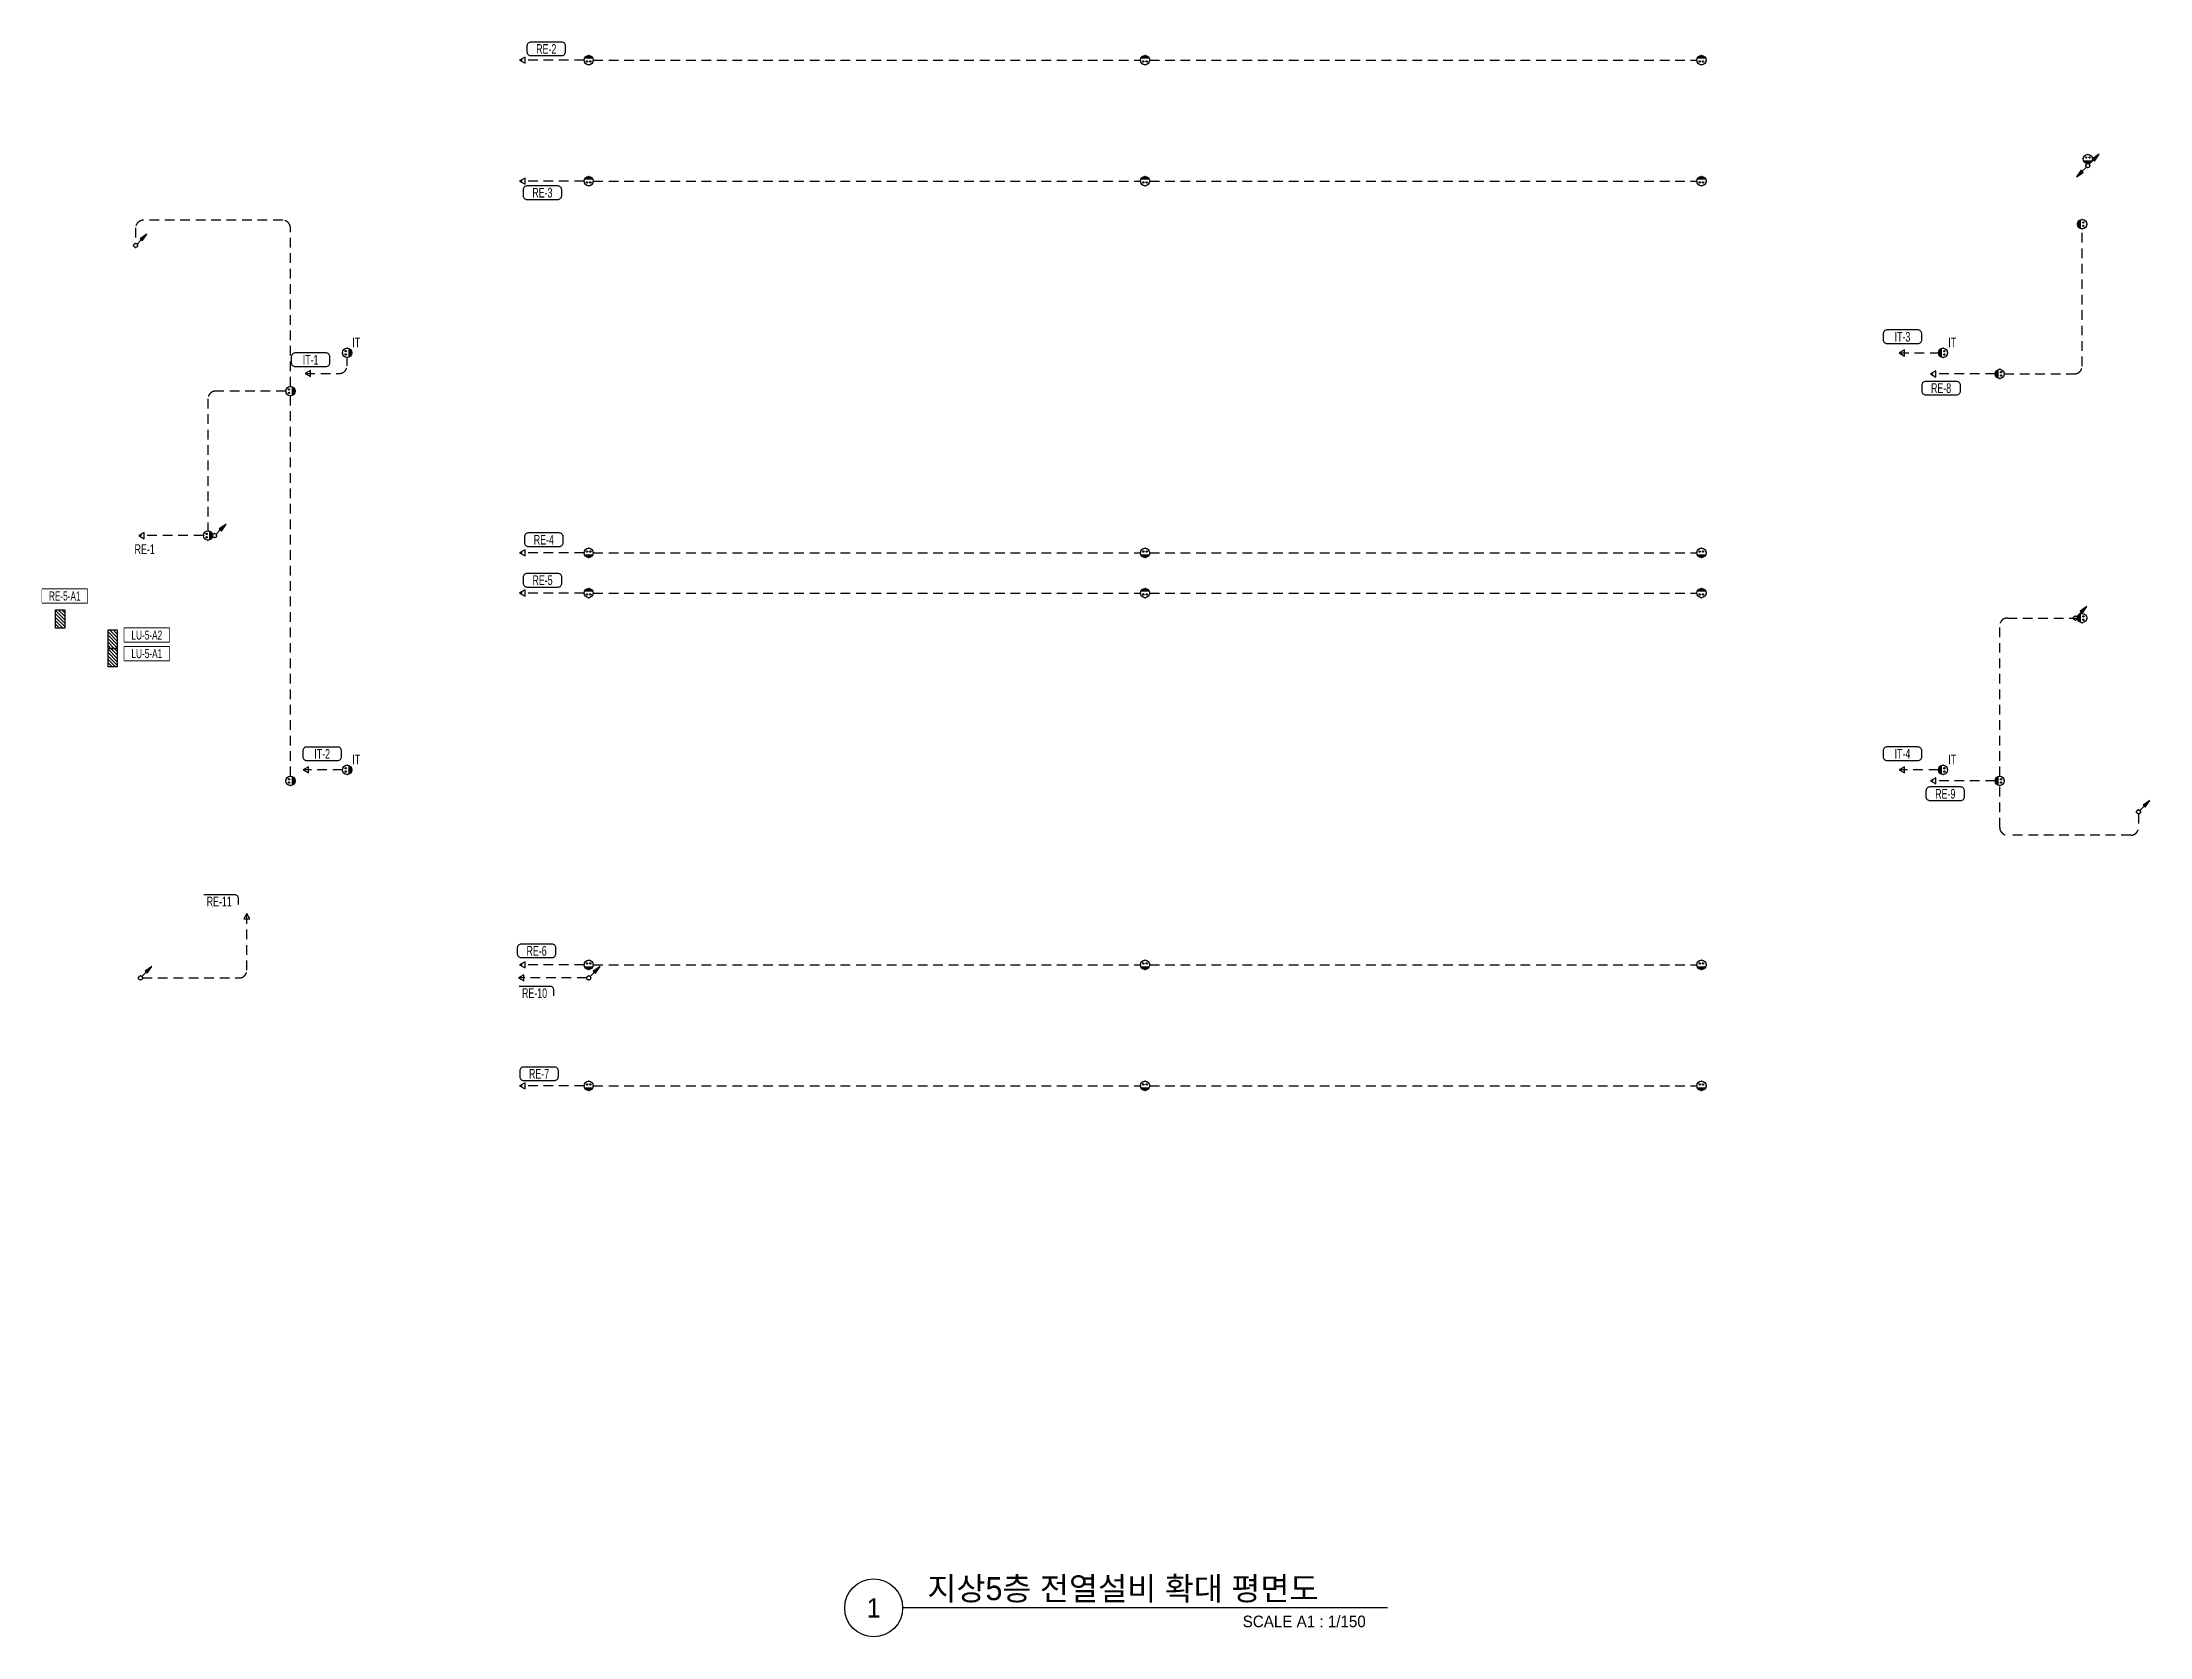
# Model space of a CAD drawing. Header units: millimetres. Extents: x 35956 to 501590, y -530175 to 881740.
# Drawn here: x 266632 to 348460, y 539025 to 600968 of the extents above; entities that cross this region are included whole.
import ezdxf
from ezdxf.enums import TextEntityAlignment as Align

# ---------------------------------------------------------------- set-up
doc = ezdxf.new("R2010")
doc.units = ezdxf.units.MM
doc.header["$LTSCALE"] = 150
doc.set_wipeout_variables(frame=1)
doc.linetypes.add('D2', pattern=[6.5, 2.5, -1.5, 2.5])
for name, color, linetype in [('------01 Distribution Panel', 3, 'Continuous'), ('------01 Distribution Panel_UPS_Emgency', 232, 'Continuous'), ('------06 Receptacle', 6, 'Continuous'), ('-----20 General Symbol', 3, 'Continuous'), ('-----22 Embeded in Floor', 4, 'D2'), ('-----41 Drawing Title', 2, 'Continuous')]:
    doc.layers.add(name, color=color, linetype=linetype)
doc.styles.add('ELEC', font='Dotum.ttf')

msp = doc.modelspace()

# ---------------------------------------------------------------- texts
at = {"layer": '------06 Receptacle', "style": 'ELEC', "width": 0.7}
for p in [(278825, 589305, 0), (278825, 589305, 0), (340785, 589301, 0), (340785, 589301, 0), (278825, 573102, 0), (340785, 573102, 0)]:
    msp.add_text('IT', height=375, dxfattribs=at).set_placement(p, align=Align.MIDDLE)
at = {"layer": '-----41 Drawing Title', "color": 2, "style": 'ELEC'}
msp.add_text('지상5층 전열설비 확대 평면도', height=900, dxfattribs=at).set_placement((300998, 540450))
at = {"layer": '-----41 Drawing Title', "color": 7, "style": 'ELEC'}
msp.add_text('1', height=750, dxfattribs=at).set_placement((298914, 540150), align=Align.MIDDLE)
at = {"layer": '-----41 Drawing Title', "style": 'ELEC'}
msp.add_text('SCALE A1 : 1/150', height=450, dxfattribs=at).set_placement((318019, 539400), align=Align.RIGHT)

# ---------------------------------------------------------------- blocks, each defined once
blk = doc.blocks.new('O01')
blk.add_hatch(color=256).paths.add_polyline_path([(-149, -218), (-218, -149), (-368, -368)])
blk.add_line((-46, -46), (-184, -184))
blk.add_lwpolyline([(-368, -368), (-149, -218), (-218, -149), (-368, -368)])
blk.add_circle((0, 0), 65)
for p in [(-65, 0), (-65, 0), (0, 65), (0, 65), (65, 0), (65, 0), (0, -65), (0, -65)]:
    blk.add_point(p)
blk = doc.blocks.new('O07')
blk.add_lwpolyline([(-173, -100), (0, 0), (-173, 100)], close=True)
blk = doc.blocks.new('B02')
h = blk.add_hatch(color=256)
h.paths.add_polyline_path([(-136, 86, 0.632456), (136, 86)])
h.paths.add_polyline_path([(-75, 193, 1), (-32, 193, 1)])
h.paths.add_polyline_path([(32, 193, 1), (75, 193, 1)])
blk.add_line((-136, 86), (136, 86))
at = {"linetype": 'Continuous'}
blk.add_circle((0, 150), 150, dxfattribs=at)
for centre in [(-54, 193), (54, 193)]:
    blk.add_circle(centre, 21.4)
for p in [(-150, 150), (0, 300), (0, 0), (150, 150)]:
    blk.add_point(p)
blk = doc.blocks.new('A02')
h = blk.add_hatch()
h.set_pattern_fill('ANSI31', color=256, scale=25, style=0)
h.set_pattern_definition([(45, (-2000, -19200), (-56.1266, 56.1266), [])])
h.paths.add_polyline_path([(-300, 300), (-300, 0), (300, 0), (300, 300)])
blk.add_lwpolyline([(300, 0), (-300, 0), (-300, 300), (300, 300)], close=True)

# ---------------------------------------------------------------- linework, layer by layer
at = {"layer": '------01 Distribution Panel', "color": 1, "elevation": 0}
for points in [[(266632, 579192), (268386, 579192), (268386, 579717), (266632, 579717)], [(269818, 576955), (271573, 576955), (271573, 577480), (269818, 577480)]]:
    msp.add_lwpolyline(points, close=True, dxfattribs=at)
at = {"layer": '-----22 Embeded in Floor'}
for p, q in [((278470, 588400), (278470, 588723)), ((278470, 588723), (278470, 588723)), ((338726, 588897), (340250, 588897)), ((340250, 588897), (340250, 588897))]:
    msp.add_line(p, q, dxfattribs=at)
at = {"layer": '-----22 Embeded in Floor', "elevation": 0}
for points in [[(287670, 600270), (285170, 600270)], [(288030, 600270), (309270, 600270)], [(309630, 600270), (330870, 600270)], [(287670, 595570), (285170, 595570)], [(288030, 595570), (309270, 595570)], [(309630, 595570), (330870, 595570)], [(342450, 588080), (339950, 588080)], [(276270, 572454), (276270, 587232)], [(272890, 581800), (270390, 581800)], [(287670, 581130), (285170, 581130)], [(288030, 581130), (309270, 581130)], [(309630, 581130), (330870, 581130)], [(287670, 579570), (285170, 579570)], [(288030, 579570), (309270, 579570)], [(309630, 579570), (330870, 579570)], [(345650, 578600), (345650, 578600)], [(278290, 572700), (276766, 572700)], [(340249, 572701), (338725, 572701)], [(342450, 572274), (339950, 572274)], [(287772, 564620), (285119, 564621)], [(287670, 565130), (285170, 565130)], [(288030, 565130), (309270, 565130)], [(309630, 565130), (330870, 565130)], [(287670, 560430), (285170, 560430)], [(288030, 560430), (309270, 560430)], [(309630, 560430), (330870, 560430)]]:
    msp.add_lwpolyline(points, dxfattribs=at)
for points in [[(342810, 588080), (345529, 588080, 0.414214), (345829, 588380), (345829, 593719)], [(276090, 587412), (273369, 587412, 0.414214), (273069, 587112), (273070, 581980)], [(342630, 572454), (342630, 578300, -0.414214), (342930, 578600), (342930, 578600), (345650, 578600)], [(348019, 570994), (348019, 570464, -0.414214), (347719, 570164), (342930, 570164, -0.414214), (342630, 570464), (342630, 572094)], [(270528, 564620), (274280, 564620, 0.414214), (274580, 564920), (274580, 567120)]]:
    msp.add_lwpolyline(points, format="xyb", dxfattribs=at)
at = {"layer": '-----22 Embeded in Floor'}
msp.add_arc((278170, 588400), 300, 270, 0, dxfattribs=at)
at = {"layer": '-----41 Drawing Title', "color": 7}
msp.add_line((318861, 540150), (300039, 540150), dxfattribs=at)
msp.add_circle((298914, 540150), 1125, dxfattribs=at)

# ---------------------------------------------------------------- block references
at = {"layer": '------01 Distribution Panel', "xscale": 1.2, "yscale": 1.2, "zscale": 1.2, "rotation": 270}
msp.add_blockref('A02', (267150, 578560), dxfattribs=at)
at = {"layer": '------01 Distribution Panel_UPS_Emgency', "xscale": 1.2, "yscale": 1.2, "zscale": 1.2, "rotation": 270}
msp.add_blockref('A02', (269190, 577060), dxfattribs=at)
at = {"layer": '------06 Receptacle', "xscale": 1.2, "yscale": 1.2, "zscale": 1.2}
for p, rotation in [((287850, 600450), 179.9999990554299), ((309450, 600450), 179.9999990554299), ((331050, 600450), 179.9999990554299), ((346050, 596250), 359.646272586137), ((287850, 595750), 179.9999990554299), ((309450, 595750), 179.9999990554299), ((331050, 595750), 179.9999990554299), ((345650, 593900), 269.646272586137), ((278650, 588903), 89.99999905542973), ((278650, 588903), 89.99999905542973), ((340250, 588899), 269.9999990554298), ((340250, 588899), 269.9999990554298), ((276450, 587412), 89.99999905542991), ((342450, 588080), 270.0000009445701), ((273250, 581800), 89.64627258613703), ((287850, 580950), 359.9999990554299), ((309450, 580950), 359.9999990554299), ((331050, 580950), 359.9999990554299), ((287850, 579750), 179.9999990554299), ((309450, 579750), 179.9999990554299), ((331050, 579750), 179.9999990554299), ((345650, 578600), 269.646272586137), ((278650, 572700), 89.99999905542973), ((340250, 572700), 269.9999990554298), ((276450, 572274), 89.99999905542991), ((342450, 572274), 270.0000009445701), ((287850, 564950), 359.9999990554299), ((309450, 564950), 359.9999990554299), ((331050, 564950), 359.9999990554299), ((287850, 560250), 359.9999990554299), ((309450, 560250), 359.9999990554299), ((331050, 560250), 359.9999990554299)]:
    msp.add_blockref('B02', p, dxfattribs=dict(at, rotation=rotation))
at = {"layer": '-----20 General Symbol', "xscale": 1.2, "yscale": 1.2, "zscale": 1.2, "rotation": 180}
for p in [(346050, 596172), (270259, 593072), (273328, 581800), (345572, 578600), (348019, 571072), (270450, 564620), (287850, 564620)]:
    msp.add_blockref('O01', p, dxfattribs=at)
at = {"layer": '-----20 General Symbol', "xscale": 1.2, "yscale": 1.2, "zscale": 1.2}
msp.add_blockref('O01', (346050, 596172), dxfattribs=at)
at = {"layer": '-----22 Embeded in Floor', "xscale": 1.2, "yscale": 1.2, "zscale": 1.2}
for p, rotation in [((285170, 600270), 180), ((285170, 595570), 180), ((338726, 588897), 180), ((339950, 588080), 180), ((270390, 581800), 180), ((285170, 581130), 180), ((285170, 579570), 180), ((276766, 572700), 180), ((338725, 572701), 180), ((339950, 572274), 180), ((274580, 567120), 89.99999999999997), ((285119, 564621), 180), ((285170, 565130), 180), ((285170, 560430), 180)]:
    msp.add_blockref('O07', p, dxfattribs=dict(at, rotation=rotation))

msp.set_redraw_order([(e.dxf.handle, doc.entitydb.next_handle()) for e in msp.query("TEXT MTEXT ATTDEF DIMENSION ARC_DIMENSION")])  # texts and dimensions are drawn at this point

# ---------------------------------------------------------------- next in the draw order: wipeouts: each hides what was drawn before it
at = {"color": 1}
msp.add_wipeout([(266632, 579192), (268386, 579192), (268386, 579717), (266632, 579717)], dxfattribs=at).dxf.layer = '------01 Distribution Panel'
at = {"color": 1, "linetype": 'Continuous'}
for points in [[(285454, 600593), (285455, 600570), (285461, 600547), (285470, 600525), (285482, 600505), (285498, 600487), (285515, 600472), (285536, 600460), (285557, 600451), (285580, 600445), (285604, 600443), (286804, 600443), (286827, 600445), (286850, 600451), (286872, 600460), (286892, 600472), (286910, 600487), (286925, 600505), (286937, 600525), (286946, 600547), (286952, 600570), (286954, 600593), (286954, 600818), (286952, 600842), (286946, 600865), (286937, 600887), (286925, 600907), (286910, 600925), (286892, 600940), (286872, 600952), (286850, 600961), (286827, 600967), (286804, 600968), (285604, 600968), (285580, 600967), (285557, 600961), (285536, 600952), (285515, 600940), (285498, 600925), (285482, 600907), (285470, 600887), (285461, 600865), (285455, 600842), (285454, 600818)], [(285302, 595008), (285304, 594985), (285310, 594962), (285319, 594940), (285331, 594920), (285346, 594902), (285364, 594887), (285384, 594875), (285406, 594866), (285429, 594860), (285452, 594858), (286652, 594858), (286676, 594860), (286699, 594866), (286720, 594875), (286740, 594887), (286758, 594902), (286774, 594920), (286786, 594940), (286795, 594962), (286800, 594985), (286802, 595008), (286802, 595233), (286800, 595257), (286795, 595280), (286786, 595301), (286774, 595322), (286758, 595339), (286740, 595355), (286720, 595367), (286699, 595376), (286676, 595382), (286652, 595383), (285452, 595383), (285429, 595382), (285406, 595376), (285384, 595367), (285364, 595355), (285346, 595339), (285331, 595322), (285319, 595301), (285310, 595280), (285304, 595257), (285302, 595233)], [(339606, 587416), (339608, 587393), (339613, 587370), (339622, 587348), (339635, 587328), (339650, 587310), (339668, 587295), (339688, 587283), (339710, 587274), (339732, 587268), (339756, 587266), (340956, 587266), (340979, 587268), (341002, 587274), (341024, 587283), (341044, 587295), (341062, 587310), (341077, 587328), (341090, 587348), (341099, 587370), (341104, 587393), (341106, 587416), (341106, 587641), (341104, 587665), (341099, 587688), (341090, 587709), (341077, 587729), (341062, 587747), (341044, 587763), (341024, 587775), (341002, 587784), (340979, 587789), (340956, 587791), (339756, 587791), (339732, 587789), (339710, 587784), (339688, 587775), (339668, 587763), (339650, 587747), (339635, 587729), (339622, 587709), (339613, 587688), (339608, 587665), (339606, 587641)], [(285359, 581529), (285361, 581505), (285366, 581482), (285375, 581461), (285388, 581440), (285403, 581423), (285421, 581407), (285441, 581395), (285463, 581386), (285486, 581380), (285509, 581379), (286709, 581379), (286732, 581380), (286755, 581386), (286777, 581395), (286797, 581407), (286815, 581423), (286830, 581440), (286843, 581461), (286852, 581482), (286857, 581505), (286859, 581529), (286859, 581754), (286857, 581777), (286852, 581800), (286843, 581822), (286830, 581842), (286815, 581860), (286797, 581875), (286777, 581887), (286755, 581896), (286732, 581902), (286709, 581904), (285509, 581904), (285486, 581902), (285463, 581896), (285441, 581887), (285421, 581875), (285403, 581860), (285388, 581842), (285375, 581822), (285366, 581800), (285361, 581777), (285359, 581754)], [(269862, 581160), (269864, 581137), (269870, 581114), (269879, 581092), (269891, 581072), (269906, 581054), (269924, 581039), (269944, 581027), (269966, 581018), (269989, 581012), (270012, 581010), (271212, 581010), (271236, 581012), (271259, 581018), (271281, 581027), (271301, 581039), (271319, 581054), (271334, 581072), (271346, 581092), (271355, 581114), (271361, 581137), (271362, 581160), (271362, 581385), (271361, 581409), (271355, 581432), (271346, 581453), (271334, 581473), (271319, 581491), (271301, 581507), (271281, 581519), (271259, 581528), (271236, 581533), (271212, 581535), (270012, 581535), (269989, 581533), (269966, 581528), (269944, 581519), (269924, 581507), (269906, 581491), (269891, 581473), (269879, 581453), (269870, 581432), (269864, 581409), (269862, 581385)], [(285309, 579954), (285311, 579930), (285317, 579907), (285326, 579886), (285338, 579865), (285353, 579848), (285371, 579832), (285391, 579820), (285413, 579811), (285436, 579805), (285459, 579804), (286659, 579804), (286683, 579805), (286706, 579811), (286728, 579820), (286748, 579832), (286766, 579848), (286781, 579865), (286793, 579886), (286802, 579907), (286808, 579930), (286809, 579954), (286809, 580179), (286808, 580202), (286802, 580225), (286793, 580247), (286781, 580267), (286766, 580285), (286748, 580300), (286728, 580312), (286706, 580321), (286683, 580327), (286659, 580329), (285459, 580329), (285436, 580327), (285413, 580321), (285391, 580312), (285371, 580300), (285353, 580285), (285338, 580267), (285326, 580247), (285317, 580225), (285311, 580202), (285309, 580179)], [(339769, 571661), (339770, 571637), (339776, 571614), (339785, 571593), (339797, 571573), (339813, 571555), (339830, 571539), (339851, 571527), (339872, 571518), (339895, 571513), (339919, 571511), (341119, 571511), (341142, 571513), (341165, 571518), (341187, 571527), (341207, 571539), (341225, 571555), (341240, 571573), (341252, 571593), (341261, 571614), (341267, 571637), (341269, 571661), (341269, 571886), (341267, 571909), (341261, 571932), (341252, 571954), (341240, 571974), (341225, 571992), (341207, 572007), (341187, 572019), (341165, 572028), (341142, 572034), (341119, 572036), (339919, 572036), (339895, 572034), (339872, 572028), (339851, 572019), (339830, 572007), (339813, 571992), (339797, 571974), (339785, 571954), (339776, 571932), (339770, 571909), (339769, 571886)], [(272756, 567474), (272758, 567451), (272763, 567428), (272772, 567406), (272784, 567386), (272800, 567368), (272818, 567353), (272838, 567341), (272859, 567332), (272882, 567326), (272906, 567324), (274106, 567324), (274129, 567326), (274152, 567332), (274174, 567341), (274194, 567353), (274212, 567368), (274227, 567386), (274239, 567406), (274248, 567428), (274254, 567451), (274256, 567474), (274256, 567699), (274254, 567723), (274248, 567746), (274239, 567768), (274227, 567788), (274212, 567806), (274194, 567821), (274174, 567833), (274152, 567842), (274129, 567848), (274106, 567849), (272906, 567849), (272882, 567848), (272859, 567842), (272838, 567833), (272818, 567821), (272800, 567806), (272784, 567788), (272772, 567768), (272763, 567746), (272758, 567723), (272756, 567699)], [(285078, 565558), (285079, 565535), (285085, 565512), (285094, 565490), (285106, 565470), (285121, 565452), (285139, 565437), (285159, 565425), (285181, 565416), (285204, 565410), (285228, 565408), (286428, 565408), (286451, 565410), (286474, 565416), (286496, 565425), (286516, 565437), (286534, 565452), (286549, 565470), (286561, 565490), (286570, 565512), (286576, 565535), (286578, 565558), (286578, 565783), (286576, 565807), (286570, 565830), (286561, 565851), (286549, 565872), (286534, 565889), (286516, 565905), (286496, 565917), (286474, 565926), (286451, 565932), (286428, 565933), (285228, 565933), (285204, 565932), (285181, 565926), (285159, 565917), (285139, 565905), (285121, 565889), (285106, 565872), (285094, 565851), (285085, 565830), (285079, 565807), (285078, 565783)], [(284998, 563918), (285000, 563894), (285006, 563871), (285015, 563849), (285027, 563829), (285042, 563811), (285060, 563796), (285080, 563784), (285102, 563775), (285125, 563769), (285148, 563768), (286348, 563768), (286372, 563769), (286395, 563775), (286416, 563784), (286437, 563796), (286454, 563811), (286470, 563829), (286482, 563849), (286491, 563871), (286497, 563894), (286498, 563918), (286498, 564143), (286497, 564166), (286491, 564189), (286482, 564211), (286470, 564231), (286454, 564249), (286437, 564264), (286416, 564276), (286395, 564285), (286372, 564291), (286348, 564293), (285148, 564293), (285125, 564291), (285102, 564285), (285080, 564276), (285060, 564264), (285042, 564249), (285027, 564231), (285015, 564211), (285006, 564189), (285000, 564166), (284998, 564143)], [(285173, 560785), (285175, 560762), (285180, 560739), (285189, 560717), (285201, 560697), (285217, 560679), (285235, 560664), (285255, 560652), (285276, 560643), (285299, 560637), (285323, 560635), (286523, 560635), (286546, 560637), (286569, 560643), (286591, 560652), (286611, 560664), (286629, 560679), (286644, 560697), (286656, 560717), (286665, 560739), (286671, 560762), (286673, 560785), (286673, 561010), (286671, 561034), (286665, 561057), (286656, 561078), (286644, 561099), (286629, 561116), (286611, 561132), (286591, 561144), (286569, 561153), (286546, 561158), (286523, 561160), (285323, 561160), (285299, 561158), (285276, 561153), (285255, 561144), (285235, 561132), (285217, 561116), (285201, 561099), (285189, 561078), (285180, 561057), (285175, 561034), (285173, 561010)]]:
    msp.add_wipeout(points, dxfattribs=at)
for points in [[(338106, 589412), (338107, 589388), (338113, 589365), (338122, 589344), (338134, 589324), (338149, 589306), (338167, 589290), (338187, 589278), (338209, 589269), (338232, 589264), (338256, 589262), (339456, 589262), (339479, 589264), (339502, 589269), (339524, 589278), (339544, 589290), (339562, 589306), (339577, 589324), (339589, 589344), (339598, 589365), (339604, 589388), (339606, 589412), (339606, 589637), (339604, 589660), (339598, 589683), (339589, 589705), (339577, 589725), (339562, 589743), (339544, 589758), (339524, 589770), (339502, 589779), (339479, 589785), (339456, 589787), (338256, 589787), (338232, 589785), (338209, 589779), (338187, 589770), (338167, 589758), (338149, 589743), (338134, 589725), (338122, 589705), (338113, 589683), (338107, 589660), (338106, 589637)], [(276305, 588520), (276307, 588496), (276312, 588473), (276321, 588452), (276334, 588432), (276349, 588414), (276367, 588398), (276387, 588386), (276409, 588377), (276432, 588372), (276455, 588370), (277655, 588370), (277679, 588372), (277701, 588377), (277723, 588386), (277743, 588398), (277761, 588414), (277776, 588432), (277789, 588452), (277798, 588473), (277803, 588496), (277805, 588520), (277805, 588745), (277803, 588768), (277798, 588791), (277789, 588813), (277776, 588833), (277761, 588851), (277743, 588866), (277723, 588878), (277701, 588887), (277679, 588893), (277655, 588895), (276455, 588895), (276432, 588893), (276409, 588887), (276387, 588878), (276367, 588866), (276349, 588851), (276334, 588833), (276321, 588813), (276312, 588791), (276307, 588768), (276305, 588745)], [(276754, 573214), (276756, 573191), (276762, 573168), (276771, 573146), (276783, 573126), (276798, 573108), (276816, 573093), (276836, 573081), (276858, 573072), (276881, 573066), (276904, 573064), (278104, 573064), (278128, 573066), (278151, 573072), (278173, 573081), (278193, 573093), (278211, 573108), (278226, 573126), (278238, 573146), (278247, 573168), (278253, 573191), (278254, 573214), (278254, 573439), (278253, 573463), (278247, 573486), (278238, 573508), (278226, 573528), (278211, 573545), (278193, 573561), (278173, 573573), (278151, 573582), (278128, 573588), (278104, 573589), (276904, 573589), (276881, 573588), (276858, 573582), (276836, 573573), (276816, 573561), (276798, 573545), (276783, 573528), (276771, 573508), (276762, 573486), (276756, 573463), (276754, 573439)], [(338105, 573216), (338107, 573192), (338112, 573169), (338121, 573148), (338134, 573128), (338149, 573110), (338167, 573094), (338187, 573082), (338209, 573073), (338232, 573068), (338255, 573066), (339455, 573066), (339478, 573068), (339501, 573073), (339523, 573082), (339543, 573094), (339561, 573110), (339576, 573128), (339589, 573148), (339598, 573169), (339603, 573192), (339605, 573216), (339605, 573441), (339603, 573464), (339598, 573487), (339589, 573509), (339576, 573529), (339561, 573547), (339543, 573562), (339523, 573574), (339501, 573583), (339478, 573589), (339455, 573591), (338255, 573591), (338232, 573589), (338209, 573583), (338187, 573574), (338167, 573562), (338149, 573547), (338134, 573529), (338121, 573509), (338112, 573487), (338107, 573464), (338105, 573441)]]:
    msp.add_wipeout(points, dxfattribs=at).translate(0, 0, 0)
at = {"color": 1}
msp.add_wipeout([(269818, 576955), (271573, 576955), (271573, 577480), (269818, 577480)], dxfattribs=at)

# ---------------------------------------------------------------- next in the draw order: linework, layer by layer
at = {"layer": '------01 Distribution Panel', "color": 1, "elevation": 0}
msp.add_lwpolyline([(269818, 577675), (271573, 577675), (271573, 578200), (269818, 578200)], close=True, dxfattribs=at)
at = {"color": 1, "linetype": 'Continuous', "elevation": 0}
for points in [[(285454, 600593, 0.414214), (285604, 600443), (286804, 600443, 0.414214), (286954, 600593), (286954, 600818, 0.414214), (286804, 600968), (285604, 600968, 0.414214), (285454, 600818)], [(285302, 595008, 0.414214), (285452, 594858), (286652, 594858, 0.414214), (286802, 595008), (286802, 595233, 0.414214), (286652, 595383), (285452, 595383, 0.414214), (285302, 595233)], [(338106, 589412, 0.414214), (338256, 589262), (339456, 589262, 0.414214), (339606, 589412), (339606, 589637, 0.414214), (339456, 589787), (338256, 589787, 0.414214), (338106, 589637)], [(276305, 588520, 0.414214), (276455, 588370), (277655, 588370, 0.414214), (277805, 588520), (277805, 588745, 0.414214), (277655, 588895), (276455, 588895, 0.414214), (276305, 588745)], [(339606, 587416, 0.414214), (339756, 587266), (340956, 587266, 0.414214), (341106, 587416), (341106, 587641, 0.414214), (340956, 587791), (339756, 587791, 0.414214), (339606, 587641)], [(285359, 581529, 0.414214), (285509, 581379), (286709, 581379, 0.414214), (286859, 581529), (286859, 581754, 0.414214), (286709, 581904), (285509, 581904, 0.414214), (285359, 581754)], [(285309, 579954, 0.414214), (285459, 579804), (286659, 579804, 0.414214), (286809, 579954), (286809, 580179, 0.414214), (286659, 580329), (285459, 580329, 0.414214), (285309, 580179)], [(276754, 573214, 0.414214), (276904, 573064), (278104, 573064, 0.414214), (278254, 573214), (278254, 573439, 0.414214), (278104, 573589), (276904, 573589, 0.414214), (276754, 573439)], [(338105, 573216, 0.414214), (338255, 573066), (339455, 573066, 0.414214), (339605, 573216), (339605, 573441, 0.414214), (339455, 573591), (338255, 573591, 0.414214), (338105, 573441)], [(339769, 571661, 0.414214), (339919, 571511), (341119, 571511, 0.414214), (341269, 571661), (341269, 571886, 0.414214), (341119, 572036), (339919, 572036, 0.414214), (339769, 571886)], [(285078, 565558, 0.414214), (285228, 565408), (286428, 565408, 0.414214), (286578, 565558), (286578, 565783, 0.414214), (286428, 565933), (285228, 565933, 0.414214), (285078, 565783)], [(285173, 560785, 0.414214), (285323, 560635), (286523, 560635, 0.414214), (286673, 560785), (286673, 561010, 0.414214), (286523, 561160), (285323, 561160, 0.414214), (285173, 561010)]]:
    msp.add_lwpolyline(points, format="xyb", close=True, dxfattribs=at)
for points in [[(274256, 567474), (274256, 567699, 0.414214), (274106, 567849), (272906, 567849)], [(286498, 563918), (286498, 564143, 0.414214), (286348, 564293), (285148, 564293)]]:
    msp.add_lwpolyline(points, format="xyb", dxfattribs=at)

# ---------------------------------------------------------------- next in the draw order: block references
at = {"layer": '------01 Distribution Panel_UPS_Emgency', "xscale": 1.2, "yscale": 1.2, "zscale": 1.2, "rotation": 270}
msp.add_blockref('A02', (269190, 577780), dxfattribs=at)

# ---------------------------------------------------------------- next in the draw order: texts
at = {"layer": '------01 Distribution Panel', "style": 'ELEC', "width": 0.7}
msp.add_text('RE-5-A1', height=350, dxfattribs=at).set_placement((267509, 579455), align=Align.MIDDLE_CENTER)
at = {"style": 'ELEC', "width": 0.7}
for s, p in [('RE-2', (286204, 600706)), ('RE-3', (286052, 595121)), ('RE-8', (340356, 587529)), ('RE-4', (286109, 581641)), ('RE-1', (270612, 581273)), ('RE-5', (286059, 580066)), ('IT-2', (277504, 573327)), ('IT-4', (338855, 573328)), ('RE-9', (340519, 571773)), ('RE-11', (273506, 567587)), ('RE-6', (285828, 565671)), ('RE-10', (285748, 564030)), ('RE-7', (285923, 560898))]:
    msp.add_text(s, height=375, dxfattribs=at).set_placement(p, align=Align.MIDDLE)

# ---------------------------------------------------------------- next in the draw order: wipeouts: each hides what was drawn before it
at = {"color": 1, "linetype": 'Continuous'}
for points in [[(338106, 589412), (338107, 589388), (338113, 589365), (338122, 589344), (338134, 589324), (338149, 589306), (338167, 589290), (338187, 589278), (338209, 589269), (338232, 589264), (338256, 589262), (339456, 589262), (339479, 589264), (339502, 589269), (339524, 589278), (339544, 589290), (339562, 589306), (339577, 589324), (339589, 589344), (339598, 589365), (339604, 589388), (339606, 589412), (339606, 589637), (339604, 589660), (339598, 589683), (339589, 589705), (339577, 589725), (339562, 589743), (339544, 589758), (339524, 589770), (339502, 589779), (339479, 589785), (339456, 589787), (338256, 589787), (338232, 589785), (338209, 589779), (338187, 589770), (338167, 589758), (338149, 589743), (338134, 589725), (338122, 589705), (338113, 589683), (338107, 589660), (338106, 589637)], [(276305, 588520), (276307, 588496), (276312, 588473), (276321, 588452), (276334, 588432), (276349, 588414), (276367, 588398), (276387, 588386), (276409, 588377), (276432, 588372), (276455, 588370), (277655, 588370), (277679, 588372), (277701, 588377), (277723, 588386), (277743, 588398), (277761, 588414), (277776, 588432), (277789, 588452), (277798, 588473), (277803, 588496), (277805, 588520), (277805, 588745), (277803, 588768), (277798, 588791), (277789, 588813), (277776, 588833), (277761, 588851), (277743, 588866), (277723, 588878), (277701, 588887), (277679, 588893), (277655, 588895), (276455, 588895), (276432, 588893), (276409, 588887), (276387, 588878), (276367, 588866), (276349, 588851), (276334, 588833), (276321, 588813), (276312, 588791), (276307, 588768), (276305, 588745)]]:
    msp.add_wipeout(points, dxfattribs=at).translate(0, 0, 0)
at = {"color": 1}
msp.add_wipeout([(269818, 577675), (271573, 577675), (271573, 578200), (269818, 578200)], dxfattribs=at)

# ---------------------------------------------------------------- next in the draw order: linework, layer by layer
at = {"layer": '-----22 Embeded in Floor'}
msp.add_line((276847, 588100), (278170, 588100), dxfattribs=at)
at = {"layer": '-----22 Embeded in Floor', "elevation": 0}
msp.add_lwpolyline([(276270, 587592), (276270, 593750, 0.414214), (275970, 594050), (270559, 594050, 0.414214), (270259, 593750), (270259, 593150)], format="xyb", dxfattribs=at)
at = {"color": 1, "linetype": 'Continuous', "elevation": 0}
for points in [[(338106, 589412, 0.414214), (338256, 589262), (339456, 589262, 0.414214), (339606, 589412), (339606, 589637, 0.414214), (339456, 589787), (338256, 589787, 0.414214), (338106, 589637)], [(276305, 588520, 0.414214), (276455, 588370), (277655, 588370, 0.414214), (277805, 588520), (277805, 588745, 0.414214), (277655, 588895), (276455, 588895, 0.414214), (276305, 588745)]]:
    msp.add_lwpolyline(points, format="xyb", close=True, dxfattribs=at)

# ---------------------------------------------------------------- next in the draw order: block references
at = {"layer": '-----22 Embeded in Floor', "xscale": 1.2, "yscale": 1.2, "zscale": 1.2, "rotation": 180}
msp.add_blockref('O07', (276847, 588100), dxfattribs=at)

# ---------------------------------------------------------------- next in the draw order: texts
at = {"layer": '------01 Distribution Panel_UPS_Emgency', "style": 'ELEC', "width": 0.7}
for s, p in [('LU-5-A2', (270695, 577937)), ('LU-5-A1', (270695, 577217))]:
    msp.add_text(s, height=350, dxfattribs=at).set_placement(p, align=Align.MIDDLE_CENTER)
at = {"style": 'ELEC', "width": 0.7}
for s, p in [('IT-3', (338856, 589524)), ('IT-3', (338856, 589524, 0)), ('IT-1', (277055, 588632, 0))]:
    msp.add_text(s, height=375, dxfattribs=at).set_placement(p, align=Align.MIDDLE)

doc.saveas('drawing.dxf')
